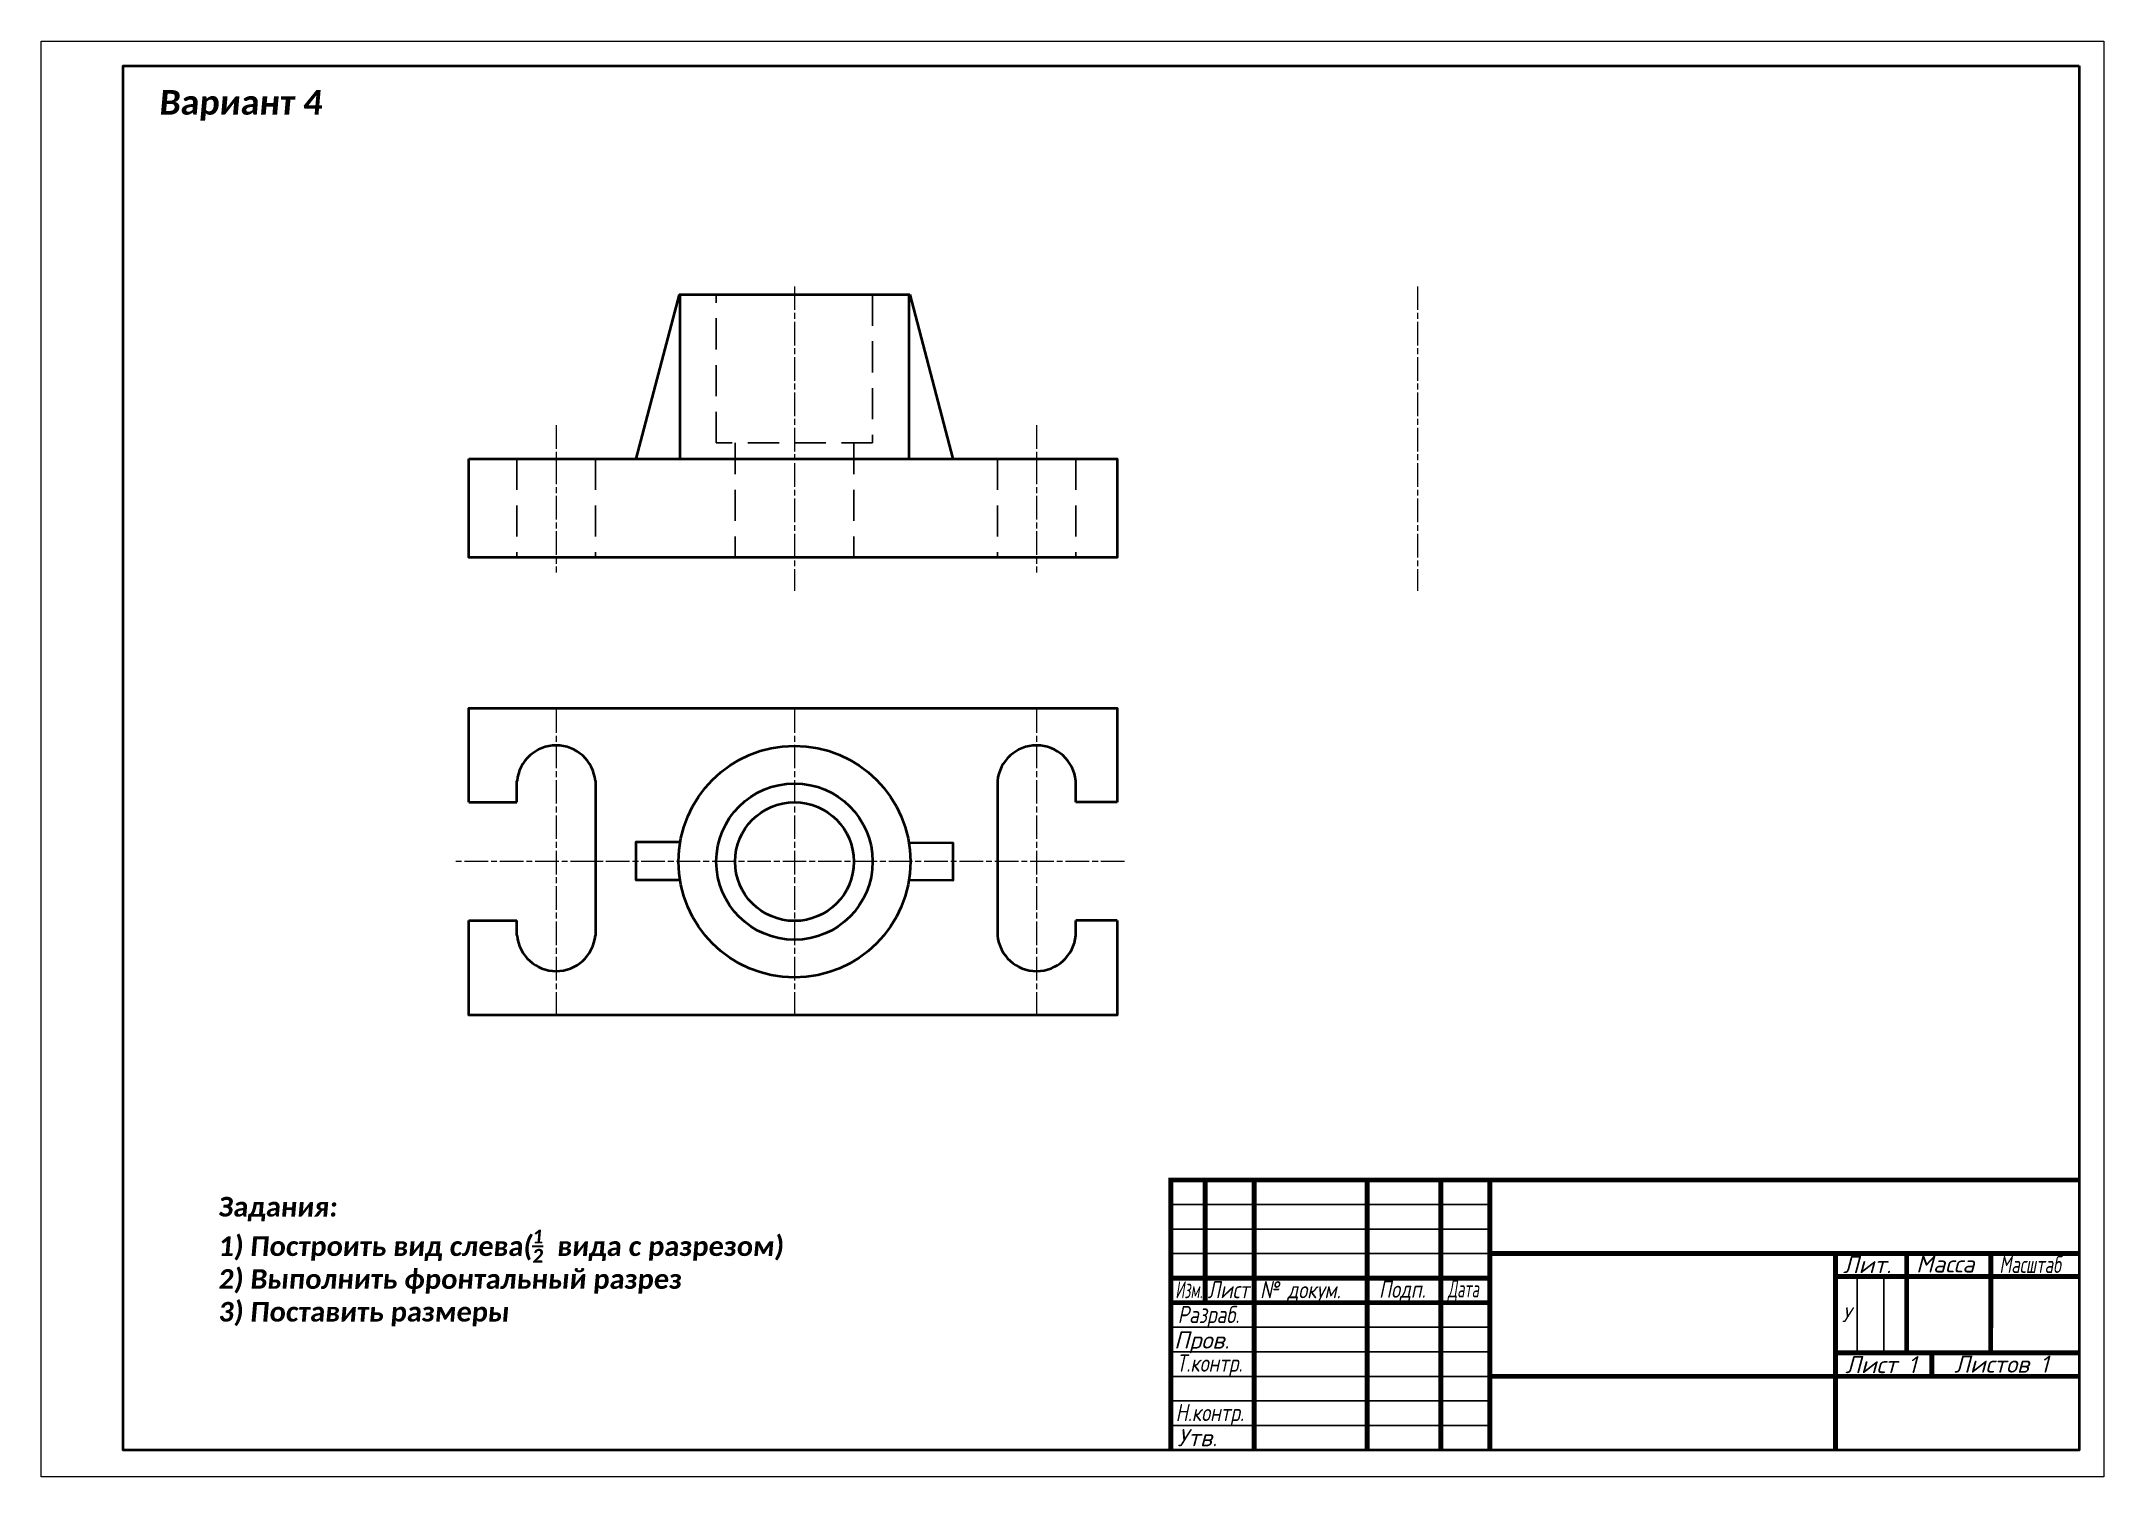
# Model space of a CAD drawing. Header units: millimetres. Extents: x 323 to 3799, y 181 to 802.
# Drawn here: x 1617.9 to 2037.9, y 509.9 to 802.3 of the extents above; entities that cross this region are included whole.
import ezdxf

# ---------------------------------------------------------------- set-up
doc = ezdxf.new("R2010")
doc.units = ezdxf.units.MM
doc.linetypes.add('ACAD_ISO08W100', pattern=[36, 24, -3, 6, -3])
doc.linetypes.add('невидимая', pattern=[9.525, 6.35, -3.175])
doc.styles.get("Standard").update_dxf_attribs({"font": 'calibri.ttf'})
doc.styles.add('стиль1', font='calibrib.ttf', dxfattribs={"oblique": 5})

msp = doc.modelspace()

# ---------------------------------------------------------------- texts
at = {"color": 7, "lineweight": 0, "style": 'стиль1', "oblique": 5}
msp.add_text('Вариант 4', height=5, dxfattribs=at).set_placement((1641.84, 787.31))
at = {"color": 5, "lineweight": 30, "insert": (1653.95, 566.87), "char_height": 4, "width": 122.6531, "attachment_point": 1, "style": 'стиль1'}
msp.add_mtext('\\A1;{\\C7;Задания:\\P1) Построить вид слева(\\H0.7x;\\S1/2;\\H1.4286x;  вида с разрезом)\\P2) Выполнить фронтальный разрез\\P3) Поставить размеры}', dxfattribs=at)
at = {"char_height": 3.5}
for s, insert, width, attachment_point in [('{\\fISOCPEUR|b0|i1|c204|p34;Лит.}', (1984.82, 554.84), 14.4663, 1), ('{\\fISOCPEUR|b0|i1|c204|p34;Масса}', (1999.7, 554.97), 17.1298, 1), ('{\\fISOCPEUR|b0|i1|c204|p34;\\W0.7;Масштаб}', (2016.66, 554.88), 18, 1), ('\\W0.6;{\\fISOCPEUR|b0|i1|c204|p34;Изм.}', (1848.85, 549.73), 7, 1), ('{\\fISOCPEUR|b0|i1|c204|p34;\\W0.8;Лист}', (1855.45, 549.73), 10, 1), ('{\\fISOCPEUR|b0|i1|c204|p34;\\W0.8;№ докум.}', (1866.11, 549.72), 23, 1), ('{\\fISOCPEUR|b0|i1|c204|p34;\\W0.8;Подп.}', (1895.07, 547.79), 15, 5), ('{\\fISOCPEUR|b0|i1|c204|p34;\\W0.6;Дата}', (1904.35, 549.91), 10, 1), ('\\W0.8;{\\fISOCPEUR|b0|i1|c204|p34;Разраб.}', (1849.34, 544.67), 17, 1), ('{\\fISOCPEUR|b0|i1|c204|p34;Пров.}', (1848.59, 539.47), 17, 1), ('\\W0.8;{\\fISOCPEUR|b0|i1|c204|p34;Т.контр.}', (1855.8, 532.54), 17, 5), ('{\\fISOCPEUR|b0|i1|c204|p34;Лист 1}', (1985.28, 534.46), 19.6013, 1), ('{\\fISOCPEUR|b0|i1|c204|p34;Листов 1}', (2007.48, 534.57), 30, 1), ('\\W0.8;{\\fISOCPEUR|b0|i1|c204|p34;Н.контр.}', (1848.91, 524.7), 17, 1), ('{\\fISOCPEUR|b0|i1|c204|p34;Утв.}', (1849.3, 519.59), 17, 1)]:
    msp.add_mtext(s, dxfattribs=dict(at, insert=insert, width=width, attachment_point=attachment_point))
at = {"color": 3, "insert": (1985.49, 542.88), "char_height": 3, "width": 4.3536, "attachment_point": 5}
msp.add_mtext('{\\fISOCPEUR|b0|i1|c204|p34;\\C256;У}', dxfattribs=at)

# ---------------------------------------------------------------- linework, layer by layer
at = {"linetype": 'ACAD_ISO08W100', "lineweight": 15, "ltscale": 0.2}
for p, q in [((1771.3, 752.32), (1771.3, 690.31)), ((1898.18, 752.32), (1898.18, 690.31)), ((1722.78, 724.04), (1722.78, 694.04)), ((1820.61, 724.04), (1820.61, 694.04)), ((1722.78, 666.17), (1722.78, 604.16)), ((1771.3, 666.17), (1771.3, 604.16)), ((1820.61, 666.17), (1820.61, 604.16)), ((1838.51, 635.16), (1701.81, 635.16))]:
    msp.add_line(p, q, dxfattribs=at)
at = {"lineweight": 40}
for p, q in [((1747.79, 750.67), (1794.81, 750.67)), ((1748, 717.23), (1748, 750.67)), ((1794.57, 750.67), (1794.57, 717.23)), ((1704.97, 647.28), (1714.79, 647.28)), ((1836.99, 647.28), (1828.6, 647.28)), ((1704.97, 623.17), (1714.79, 623.17)), ((1836.99, 623.17), (1828.6, 623.17))]:
    msp.add_line(p, q, dxfattribs=at)
for p, q in [((1912.92, 560.32), (1912.92, 570.32)), ((1847.92, 565.32), (1912.92, 565.32)), ((1847.92, 560.32), (1912.92, 560.32)), ((1847.92, 555.32), (1912.92, 555.32)), ((1997.78, 555.32), (1983.31, 555.32)), ((1987.67, 550.64), (1987.67, 535.12)), ((1993.14, 550.64), (1993.14, 535.12)), ((1847.92, 540.32), (1912.92, 540.32)), ((1847.92, 535.32), (1912.92, 535.32)), ((1847.92, 530.32), (1912.92, 530.32)), ((1847.92, 525.32), (1912.92, 525.32)), ((1847.92, 520.32), (1847.92, 520.32)), ((1847.92, 520.32), (1847.92, 515.32)), ((1847.92, 520.32), (1912.92, 520.32))]:
    msp.add_line(p, q)
at = {"lineweight": 0}
msp.add_lwpolyline([(1617.92, 802.26), (2037.92, 802.26), (2037.92, 509.87), (1617.92, 509.87)], close=True, dxfattribs=at)
at = {"lineweight": 40}
for points in [[(2032.92, 797.26), (2032.92, 515.32), (1634.57, 515.32), (1634.57, 797.26)], [(1704.97, 717.23), (1836.99, 717.23), (1836.99, 697.1), (1704.97, 697.1)]]:
    msp.add_lwpolyline(points, close=True, dxfattribs=at)
for points in [[(1747.79, 750.67), (1739, 717.23)], [(1794.81, 750.67), (1803.55, 717.23)], [(1704.97, 647.28), (1704.97, 666.42), (1836.99, 666.42), (1836.99, 647.28)], [(1714.79, 647.28), (1714.79, 651.59)], [(1730.76, 651.59), (1730.76, 620.11)], [(1812.63, 651.59), (1812.63, 620.11)], [(1828.6, 647.28), (1828.6, 651.59)], [(1748.04, 639.11), (1739, 639.11), (1739, 631.44), (1748, 631.44)], [(1794.57, 639.09), (1803.55, 639), (1803.55, 631.32), (1794.6, 631.41)], [(1836.99, 623.17), (1836.99, 603.9), (1704.97, 603.9), (1704.97, 623.17)], [(1714.79, 620.11), (1714.79, 623.17)], [(1828.6, 620.11), (1828.6, 623.17)]]:
    msp.add_lwpolyline(points, dxfattribs=at)
at = {"linetype": 'невидимая', "lineweight": 25}
msp.add_lwpolyline([(1755.38, 750.67), (1787.22, 750.67), (1787.22, 720.43), (1755.38, 720.43)], close=True, dxfattribs=at)
for points in [[(1759.21, 720.43), (1759.21, 697.1)], [(1783.39, 720.43), (1783.39, 697.1)], [(1714.79, 717.23), (1714.79, 697.1)], [(1730.76, 717.23), (1730.76, 697.1)], [(1812.63, 717.23), (1812.63, 697.1)], [(1828.6, 717.23), (1828.6, 697.1)]]:
    msp.add_lwpolyline(points, dxfattribs=at)
at = {"lineweight": 40, "const_width": 1}
for points in [[(2032.92, 570.32), (1847.92, 570.32), (1847.92, 515.32)], [(1854.92, 570.32), (1854.92, 545.32)], [(1864.92, 570.32), (1864.92, 515.32)], [(1887.92, 570.32), (1887.92, 515.32)], [(1902.92, 570.32), (1902.92, 515.32)], [(1912.92, 570.32), (1912.92, 515.32)], [(1912.92, 555.32), (2032.92, 555.32)], [(1983.31, 555.32), (1983.31, 515.32)], [(1997.78, 535.12), (1997.78, 555.32)], [(2014.92, 555.32), (2014.89, 535.12)], [(1847.92, 550.32), (1912.92, 550.32)], [(1983.31, 550.64), (2032.92, 550.64)], [(1847.92, 545.32), (1912.92, 545.32)], [(1997.78, 535.12), (1983.31, 535.12)], [(1997.78, 535.12), (2032.92, 535.12)], [(2002.92, 535.12), (2002.92, 530.32)], [(1912.92, 530.32), (2032.92, 530.32)]]:
    msp.add_lwpolyline(points, dxfattribs=at)
at = {"lineweight": 40}
for radius in [23.6, 15.92, 12.09]:
    msp.add_circle((1771.3, 635.16), radius, dxfattribs=at)
for centre, start, end in [((1722.78, 650.81), 5.5283, 174.4717), ((1820.61, 650.81), 5.5283, 174.4717), ((1722.78, 620.89), 185.5283, 354.4717), ((1820.61, 620.89), 185.5283, 354.4717)]:
    msp.add_arc(centre, 8.02, start, end, dxfattribs=at)

msp.set_redraw_order([(e.dxf.handle, doc.entitydb.next_handle()) for e in msp.query("TEXT MTEXT ATTDEF DIMENSION ARC_DIMENSION")])  # texts and dimensions are drawn at this point

doc.saveas('drawing.dxf')
